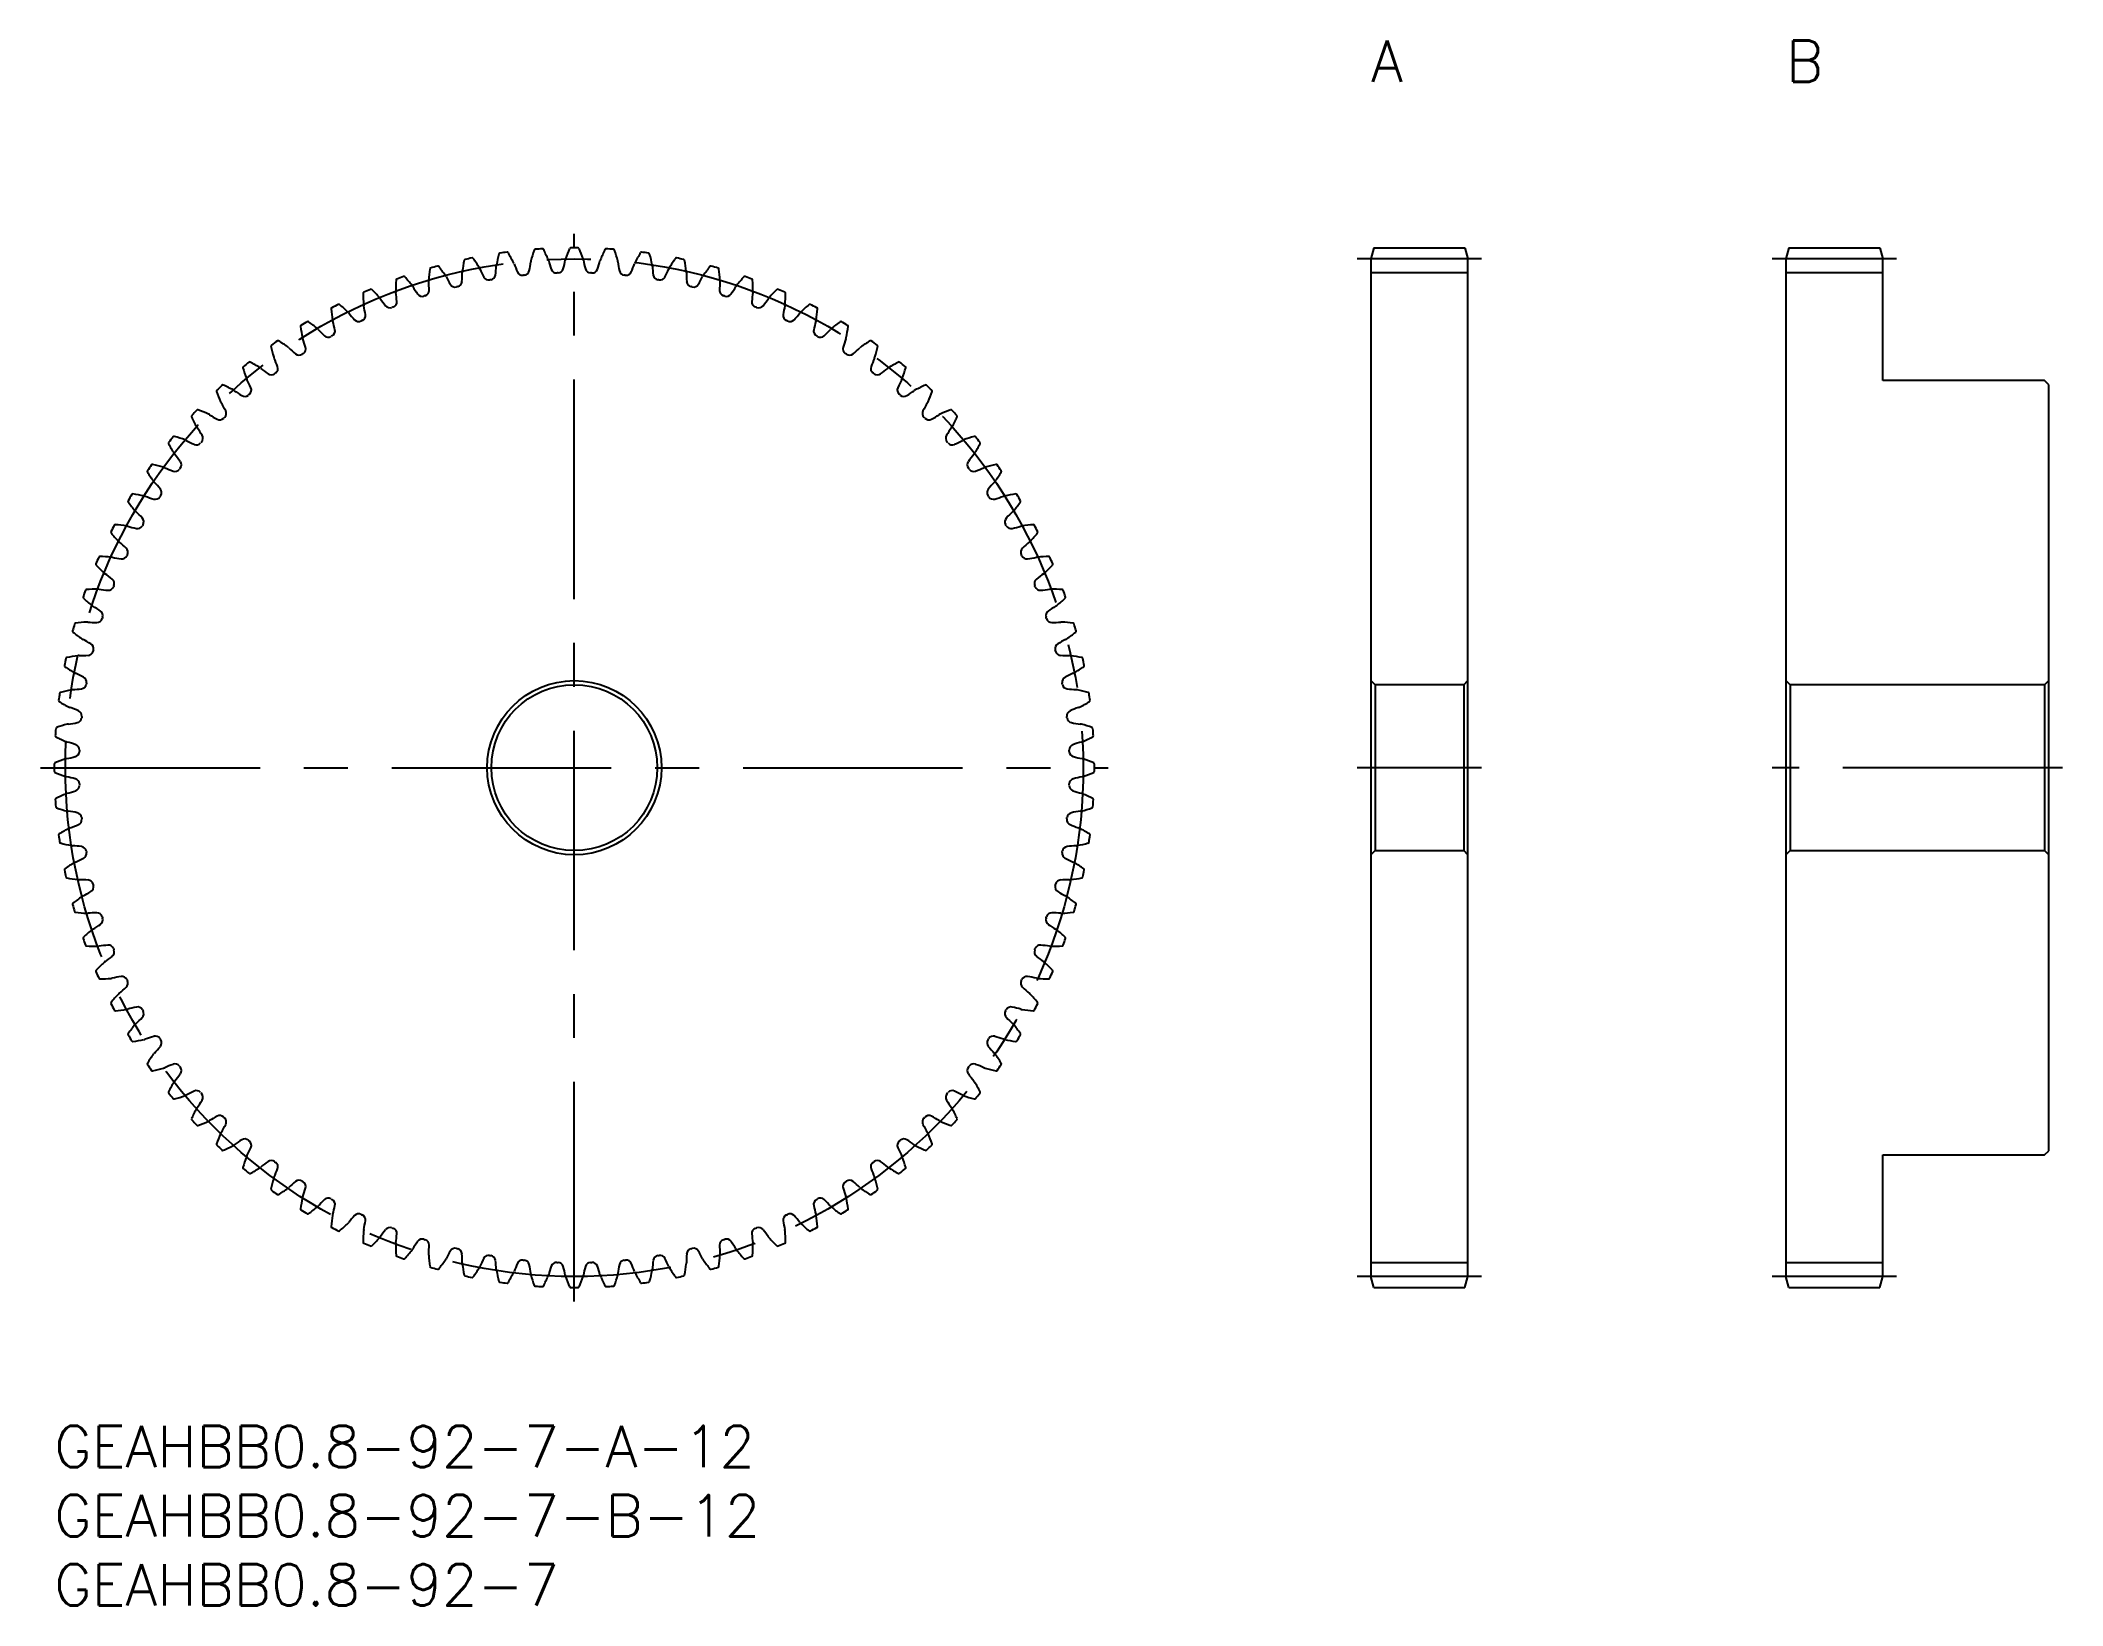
# Model space of a CAD drawing. Extents: x -1 to 145, y -13 to 100.
import ezdxf

# ---------------------------------------------------------------- set-up
doc = ezdxf.new("R2010")
doc.units = 0
doc.header["$LTSCALE"] = 0.5
doc.linetypes.add('CENTER', pattern=[50.8, 31.75, -6.35, 6.35, -6.35])
for name, color, linetype in [('MSM_CENTER', 1, 'CENTER'), ('MSM_CONTINUOUS', 7, 'CONTINUOUS'), ('MSM_PART_NUMBER', 7, 'CONTINUOUS')]:
    doc.layers.add(name, color=color, linetype=linetype)
doc.styles.get("Standard").update_dxf_attribs({"font": 'txt.shx', "height": 3, "bigfont": 'bigfont.shx'})

# ---------------------------------------------------------------- blocks, each defined once
blk = doc.blocks.new('*U2')
at = {"layer": 'MSM_PART_NUMBER'}
blk.add_text('GEAHBB0.8-92-7-A-12', height=3, dxfattribs=at).set_placement((0, -3))
blk = doc.blocks.new('*U3')
at = {"layer": 'MSM_PART_NUMBER'}
blk.add_text('GEAHBB0.8-92-7-B-12', height=3, dxfattribs=at).set_placement((0, -8))
blk = doc.blocks.new('*U4')
at = {"layer": 'MSM_PART_NUMBER'}
blk.add_text('GEAHBB0.8-92-7', height=3, dxfattribs=at).set_placement((0, -13))
blk = doc.blocks.new('*U5')
at = {"layer": 'MSM_PART_NUMBER'}
blk.add_text('A', height=3, dxfattribs=at).set_placement((95.2, 97.2))
blk = doc.blocks.new('*U6')
at = {"layer": 'MSM_PART_NUMBER'}
blk.add_text('B', height=3, dxfattribs=at).set_placement((125.2, 97.2))

msp = doc.modelspace()

# ---------------------------------------------------------------- linework, layer by layer
at = {"layer": 'MSM_CENTER'}
for p, q in [((37.6, 9), (37.6, 86.2)), ((103.2, 84.4), (94.2, 84.4)), ((133.2, 84.4), (124.2, 84.4)), ((-1, 47.6), (76.2, 47.6)), ((103.2, 47.6), (94.2, 47.6)), ((145.2, 47.6), (124.2, 47.6)), ((103.2, 10.8), (94.2, 10.8)), ((133.2, 10.8), (124.2, 10.8))]:
    msp.add_line(p, q, dxfattribs=at)
msp.add_circle((37.6, 47.6), 36.8, dxfattribs=at)
at = {"layer": 'MSM_CONTINUOUS'}
for p, q in [((95.41, 85.2), (95.2, 84.4)), ((95.41, 85.2), (101.99, 85.2)), ((101.99, 85.2), (102.2, 84.4)), ((125.41, 85.2), (125.2, 84.4)), ((125.41, 85.2), (131.99, 85.2)), ((131.99, 85.2), (132.2, 84.4)), ((95.2, 84.4), (95.2, 10.8)), ((102.2, 83.4), (95.2, 83.4)), ((102.2, 10.8), (102.2, 84.4)), ((125.2, 84.4), (125.2, 10.8)), ((132.2, 83.4), (125.2, 83.4)), ((132.2, 75.6), (132.2, 84.4)), ((143.9, 75.6), (132.2, 75.6)), ((144.2, 75.3), (143.9, 75.6)), ((144.2, 19.9), (144.2, 75.3)), ((95.2, 53.9), (95.5, 53.6)), ((95.5, 53.6), (95.5, 41.6)), ((101.9, 53.6), (95.5, 53.6)), ((101.9, 53.6), (102.2, 53.9)), ((101.9, 53.6), (101.9, 41.6)), ((125.2, 53.9), (125.5, 53.6)), ((125.5, 53.6), (125.5, 41.6)), ((143.9, 53.6), (125.5, 53.6)), ((143.9, 53.6), (144.2, 53.9)), ((143.9, 53.6), (143.9, 41.6)), ((95.5, 41.6), (95.2, 41.3)), ((95.5, 41.6), (101.9, 41.6)), ((102.2, 41.3), (101.9, 41.6)), ((125.5, 41.6), (125.2, 41.3)), ((125.5, 41.6), (143.9, 41.6)), ((144.2, 41.3), (143.9, 41.6)), ((132.2, 10.8), (132.2, 19.6)), ((132.2, 19.6), (143.9, 19.6)), ((143.9, 19.6), (144.2, 19.9)), ((102.2, 11.8), (95.2, 11.8)), ((132.2, 11.8), (125.2, 11.8)), ((95.41, 10), (95.2, 10.8)), ((101.99, 10), (102.2, 10.8)), ((125.41, 10), (125.2, 10.8)), ((131.99, 10), (132.2, 10.8)), ((95.41, 10), (101.99, 10)), ((125.41, 10), (131.99, 10))]:
    msp.add_line(p, q, dxfattribs=at)
for radius in [6.3, 6]:
    msp.add_circle((37.6, 47.6), radius, dxfattribs=at)
for centre, radius, start, end in [((32.23, 84.73), 0.08, 98.2292, 164.7691), ((37.6, 47.6), 37.6, 97.423, 98.2292), ((32.75, 84.81), 0.08, 30.883, 97.423), ((22.95, 78.94), 11.5, 26.8478, 30.883), ((45.56, 81.27), 11.5, 160.8561, 164.8913), ((34.78, 85.01), 0.08, 94.3162, 160.8561), ((37.6, 47.6), 37.6, 93.5099, 94.3162), ((35.3, 85.05), 0.08, 26.97, 93.5099), ((25.12, 79.87), 11.5, 22.9348, 26.97), ((47.84, 80.65), 11.5, 156.9431, 160.9783), ((37.34, 85.12), 0.08, 90.4031, 156.9431), ((37.6, 47.6), 37.6, 89.5969, 90.4031), ((37.86, 85.12), 0.08, 23.0569, 89.5969), ((27.36, 80.65), 11.5, 19.0217, 23.0569), ((50.08, 79.87), 11.5, 153.03, 157.0652), ((39.9, 85.05), 0.08, 86.4901, 153.03), ((37.6, 47.6), 37.6, 85.6838, 86.4901), ((40.42, 85.01), 0.08, 19.1439, 85.6838), ((29.64, 81.27), 11.5, 15.1087, 19.1439), ((52.25, 78.94), 11.5, 149.117, 153.1522), ((42.45, 84.81), 0.08, 82.577, 149.117), ((37.6, 47.6), 37.6, 81.7708, 82.577), ((42.97, 84.73), 0.08, 15.2309, 81.7708), ((38.55, 82.18), 11.5, 172.5952, 176.6304), ((27.22, 83.66), 0.08, 106.0553, 172.5952), ((37.6, 47.6), 37.6, 105.2491, 106.0553), ((27.73, 83.8), 0.08, 38.7091, 105.2491), ((18.82, 76.66), 11.5, 34.6739, 38.7091), ((20.29, 83.31), 9.2, 356.5555, 0.5863), ((30.16, 83.41), 0.665, 172.7174, 180.6468), ((40.91, 82.04), 11.5, 168.6822, 172.7174), ((29.71, 84.28), 0.08, 102.1422, 168.6822), ((37.6, 47.6), 37.6, 101.336, 102.1422), ((30.22, 84.39), 0.08, 34.7961, 101.336), ((20.85, 77.87), 11.5, 30.7609, 34.7961), ((30.16, 83.41), 0.665, 22.8314, 30.7609), ((39.25, 87.25), 9.2, 202.8919, 206.9227), ((22.77, 84.41), 9.2, 352.6425, 356.6733), ((32.62, 83.84), 0.665, 168.8043, 176.7338), ((43.25, 81.73), 11.5, 164.7691, 168.8043), ((32.62, 83.84), 0.665, 18.9184, 26.8478), ((41.95, 87.04), 9.2, 198.9789, 203.0097), ((33.85, 83.61), 0.4, 203.0097, 275.9492), ((33.95, 83.62), 0.4, 275.7899, 348.7294), ((25.32, 85.34), 9.2, 348.7294, 352.7602), ((35.1, 84.09), 0.665, 164.8913, 172.8207), ((35.1, 84.09), 0.665, 15.0053, 22.9348), ((44.63, 86.66), 9.2, 195.0659, 199.0966), ((36.31, 83.78), 0.4, 199.0966, 272.0362), ((37.6, 47.6), 35.8, 91.8769, 92.0362), ((36.41, 83.78), 0.4, 271.8769, 344.8164), ((27.92, 86.09), 9.2, 344.8164, 348.8472), ((37.6, 84.18), 0.665, 160.9782, 168.9077), ((37.6, 84.18), 0.665, 11.0923, 19.0218), ((47.28, 86.09), 9.2, 191.1528, 195.1836), ((38.79, 83.78), 0.4, 195.1836, 268.1231), ((37.6, 47.6), 35.8, 87.9638, 88.1231), ((38.89, 83.78), 0.4, 267.9639, 340.9034), ((30.57, 86.66), 9.2, 340.9034, 344.9341), ((40.1, 84.09), 0.665, 157.0652, 164.9947), ((40.1, 84.09), 0.665, 7.1793, 15.1087), ((49.88, 85.34), 9.2, 187.2398, 191.2706), ((41.25, 83.62), 0.4, 191.2706, 264.2101), ((41.35, 83.61), 0.4, 264.0508, 336.9903), ((33.25, 87.04), 9.2, 336.9903, 341.0211), ((42.58, 83.84), 0.665, 153.1522, 161.0816), ((31.95, 81.73), 11.5, 11.1957, 15.2309), ((42.58, 83.84), 0.665, 3.2662, 11.1957), ((52.43, 84.41), 9.2, 183.3267, 187.3575), ((35.95, 87.25), 9.2, 333.0773, 337.1081), ((45.04, 83.41), 0.665, 149.2391, 157.1686), ((54.35, 77.87), 11.5, 145.2039, 149.2391), ((44.98, 84.39), 0.08, 78.664, 145.2039), ((37.6, 47.6), 37.6, 77.8578, 78.664), ((45.49, 84.28), 0.08, 11.3178, 77.8578), ((34.29, 82.04), 11.5, 7.2826, 11.3178), ((45.04, 83.41), 0.665, 359.3532, 7.2826), ((54.91, 83.31), 9.2, 179.4137, 183.4445), ((56.38, 76.66), 11.5, 141.2909, 145.3261), ((47.47, 83.8), 0.08, 74.7509, 141.2909), ((37.6, 47.6), 37.6, 73.9447, 74.7509), ((47.98, 83.66), 0.08, 7.4048, 73.9447), ((36.65, 82.18), 11.5, 3.3696, 7.4048), ((22.41, 81.91), 0.08, 113.8814, 180.4213), ((33.83, 81.99), 11.5, 180.4213, 184.4565), ((37.6, 47.6), 37.6, 113.0752, 113.8814), ((22.89, 82.12), 0.08, 46.5353, 113.0752), ((15.04, 73.83), 11.5, 42.5, 46.5352), ((36.19, 82.17), 11.5, 176.5083, 180.5435), ((25.35, 82.07), 0.665, 180.5435, 188.4729), ((15.59, 80.62), 9.2, 4.3816, 8.4124), ((24.79, 82.86), 0.08, 109.9683, 176.5083), ((37.6, 47.6), 37.6, 109.1621, 109.9683), ((25.28, 83.04), 0.08, 42.6223, 109.1621), ((16.88, 75.31), 11.5, 38.587, 42.6222), ((25.35, 82.07), 0.665, 30.6575, 38.587), ((33.83, 87.1), 9.2, 210.718, 214.7488), ((26.7, 82.12), 0.4, 287.529, 0.4686), ((27.73, 82.82), 0.665, 176.6304, 184.5599), ((17.9, 82.05), 9.2, 0.4686, 4.4994), ((27.73, 82.82), 0.665, 26.7445, 34.6739), ((36.54, 87.27), 9.2, 206.805, 210.8358), ((28.98, 82.76), 0.4, 210.8358, 283.7753), ((37.6, 47.6), 35.8, 103.616, 103.7753), ((29.08, 82.78), 0.4, 283.616, 356.5555), ((31.4, 83.27), 0.4, 206.9227, 279.8623), ((37.6, 47.6), 35.8, 99.703, 99.8623), ((31.5, 83.28), 0.4, 279.7029, 352.6425), ((37.6, 47.6), 35.8, 95.7899, 95.9492), ((37.6, 47.6), 35.8, 84.0508, 84.2101), ((43.7, 83.28), 0.4, 187.3575, 260.297), ((37.6, 47.6), 35.8, 80.1377, 80.297), ((43.8, 83.27), 0.4, 260.1378, 333.0773), ((46.12, 82.78), 0.4, 183.4445, 256.384), ((37.6, 47.6), 35.8, 76.2247, 76.384), ((46.22, 82.76), 0.4, 256.2248, 329.1642), ((38.66, 87.27), 9.2, 329.1642, 333.195), ((47.47, 82.82), 0.665, 145.3261, 153.2555), ((57.3, 82.05), 9.2, 175.5006, 179.5314), ((48.5, 82.12), 0.4, 179.5314, 252.471), ((47.47, 82.82), 0.665, 355.4401, 3.3696), ((41.37, 87.1), 9.2, 325.2512, 329.282), ((49.85, 82.07), 0.665, 141.413, 149.3425), ((58.32, 75.31), 11.5, 137.3778, 141.413), ((49.92, 83.04), 0.08, 70.8379, 137.3778), ((37.6, 47.6), 37.6, 70.0317, 70.8379), ((59.61, 80.62), 9.2, 171.5876, 175.6184), ((50.41, 82.86), 0.08, 3.4917, 70.0317), ((39.01, 82.17), 11.5, 359.4565, 3.4917), ((49.85, 82.07), 0.665, 351.5271, 359.4565), ((60.16, 73.83), 11.5, 133.4648, 137.5), ((52.31, 82.12), 0.08, 66.9254, 133.4648), ((37.6, 47.6), 37.6, 66.1186, 66.9248), ((52.79, 81.91), 0.08, 359.5787, 66.1186), ((41.37, 81.99), 11.5, 355.5435, 359.5787), ((20.1, 80.79), 0.08, 117.7944, 184.3344), ((31.49, 81.65), 11.5, 184.3344, 188.3696), ((37.6, 47.6), 37.6, 116.9882, 117.7944), ((20.57, 81.03), 0.08, 50.4482, 116.9882), ((13.3, 72.23), 11.5, 46.413, 50.4482), ((20.77, 80.08), 0.665, 38.4836, 46.4131), ((28.49, 86.22), 9.2, 218.5441, 222.5749), ((23.03, 81.15), 0.665, 184.4565, 192.386), ((13.39, 79.04), 9.2, 8.2947, 12.3255), ((23.03, 81.15), 0.665, 34.5706, 42.5), ((31.14, 86.76), 9.2, 214.6311, 218.6619), ((24.27, 81.26), 0.4, 218.6619, 291.6014), ((37.6, 47.6), 35.8, 111.4421, 111.6014), ((24.37, 81.29), 0.4, 291.4421, 4.3816), ((26.6, 82.09), 0.4, 214.7488, 287.6883), ((37.6, 47.6), 35.8, 107.529, 107.6883), ((37.6, 47.6), 35.8, 72.3117, 72.471), ((48.6, 82.09), 0.4, 252.3117, 325.2512), ((50.83, 81.29), 0.4, 175.6184, 248.5579), ((37.6, 47.6), 35.8, 68.3986, 68.5579), ((50.93, 81.26), 0.4, 248.3987, 321.3381), ((44.06, 86.76), 9.2, 321.3381, 325.3689), ((52.17, 81.15), 0.665, 137.5, 145.4294), ((61.81, 79.04), 9.2, 167.6745, 171.7053), ((52.17, 81.15), 0.665, 347.614, 355.5435), ((46.71, 86.22), 9.2, 317.4251, 321.4559), ((54.43, 80.08), 0.665, 133.587, 141.5164), ((61.9, 72.23), 11.5, 129.5518, 133.587), ((54.63, 81.03), 0.08, 63.0124, 129.5518), ((37.6, 47.6), 37.6, 62.2056, 63.0118), ((43.71, 81.65), 11.5, 351.6304, 355.6656), ((55.1, 80.79), 0.08, 355.6656, 62.2056), ((17.88, 79.52), 0.08, 121.7075, 188.2474), ((29.18, 81.16), 11.5, 188.2474, 192.2826), ((37.6, 47.6), 37.6, 120.9012, 121.7075), ((18.33, 79.79), 0.08, 54.3613, 120.9012), ((11.68, 70.51), 11.5, 50.3261, 54.3613), ((18.59, 78.85), 0.665, 42.3966, 50.3261), ((25.87, 85.51), 9.2, 222.4572, 226.4879), ((19.9, 79.18), 0.4, 299.2682, 12.2077), ((20.77, 80.08), 0.665, 188.3696, 196.299), ((11.3, 77.32), 9.2, 12.2077, 16.2385), ((22.01, 80.27), 0.4, 222.5749, 295.5144), ((37.6, 47.6), 35.8, 115.3551, 115.5144), ((22.1, 80.31), 0.4, 295.3551, 8.2947), ((53.1, 80.31), 0.4, 171.7053, 244.6449), ((37.6, 47.6), 35.8, 64.4856, 64.6449), ((53.19, 80.27), 0.4, 244.4856, 317.4251), ((55.3, 79.18), 0.4, 167.7923, 240.7318), ((63.9, 77.32), 9.2, 163.7615, 167.7923), ((54.43, 80.08), 0.665, 343.701, 351.6304), ((49.33, 85.51), 9.2, 313.5121, 317.5428), ((56.61, 78.85), 0.665, 129.6739, 137.6034), ((63.52, 70.51), 11.5, 125.6387, 129.6739), ((56.87, 79.79), 0.08, 59.0994, 125.6387), ((37.6, 47.6), 37.6, 58.2925, 59.0988), ((46.02, 81.16), 11.5, 347.7174, 351.7526), ((57.32, 79.52), 0.08, 351.7526, 58.2925), ((15.75, 78.1), 0.08, 125.6205, 192.1605), ((26.91, 80.51), 11.5, 192.1605, 196.1957), ((37.6, 47.6), 37.6, 124.8143, 125.6205), ((16.18, 78.4), 0.08, 58.2743, 124.8143), ((10.17, 68.69), 11.5, 54.2391, 58.2743), ((16.51, 77.48), 0.665, 46.3097, 54.2391), ((23.31, 84.62), 9.2, 226.3702, 230.401), ((17.7, 77.84), 0.4, 230.401, 303.3405), ((37.6, 47.6), 35.8, 123.1812, 123.3405), ((18.59, 78.85), 0.665, 192.2826, 200.212), ((9.33, 75.45), 9.2, 16.1208, 20.1515), ((17.79, 77.9), 0.4, 303.1812, 16.1208), ((19.81, 79.13), 0.4, 226.4879, 299.4275), ((37.6, 47.6), 35.8, 119.2682, 119.4275), ((37.6, 47.6), 35.8, 60.5725, 60.7318), ((55.39, 79.13), 0.4, 240.5726, 313.5121), ((57.41, 77.9), 0.4, 163.8792, 236.8188), ((65.87, 75.45), 9.2, 159.8485, 163.8792), ((37.6, 47.6), 35.8, 56.6595, 56.8188), ((56.61, 78.85), 0.665, 339.788, 347.7174), ((57.5, 77.84), 0.4, 236.6595, 309.599), ((51.89, 84.62), 9.2, 309.599, 313.6298), ((58.69, 77.48), 0.665, 125.7609, 133.6903), ((65.03, 68.69), 11.5, 121.7257, 125.7609), ((59.02, 78.4), 0.08, 55.1863, 121.7257), ((37.6, 47.6), 37.6, 54.3795, 55.1857), ((48.29, 80.51), 11.5, 343.8043, 347.8395), ((59.45, 78.1), 0.08, 347.8395, 54.3795), ((13.72, 76.54), 0.08, 129.5335, 196.0735), ((24.69, 79.7), 11.5, 196.0735, 200.1087), ((37.6, 47.6), 37.6, 128.7273, 129.5335), ((14.13, 76.87), 0.08, 62.1874, 128.7273), ((8.8, 66.77), 11.5, 58.1522, 62.1874), ((14.52, 75.97), 0.665, 50.2227, 58.1522), ((20.82, 83.56), 9.2, 230.2832, 234.314), ((15.69, 76.41), 0.4, 234.314, 307.2536), ((16.51, 77.48), 0.665, 196.1957, 204.1251), ((7.5, 73.46), 9.2, 20.0338, 24.0646), ((37.6, 47.6), 35.8, 127.0943, 127.2536), ((15.77, 76.47), 0.4, 307.0942, 20.0338), ((59.43, 76.47), 0.4, 159.9662, 232.9057), ((67.7, 73.46), 9.2, 155.9354, 159.9662), ((37.6, 47.6), 35.8, 52.7464, 52.9057), ((59.51, 76.41), 0.4, 232.7465, 305.686), ((58.69, 77.48), 0.665, 335.8749, 343.8043), ((54.38, 83.56), 9.2, 305.686, 309.7168), ((60.68, 75.97), 0.665, 121.8478, 129.7773), ((66.4, 66.77), 11.5, 117.8126, 121.8478), ((61.07, 76.87), 0.08, 51.2733, 117.8126), ((37.6, 47.6), 37.6, 50.4665, 51.2727), ((50.51, 79.7), 11.5, 339.8913, 343.9265), ((61.48, 76.54), 0.08, 343.9265, 50.4665), ((11.8, 74.84), 0.08, 133.4466, 199.9865), ((22.53, 78.74), 11.5, 199.9865, 204.0217), ((37.6, 47.6), 37.6, 132.6404, 133.4466), ((12.18, 75.2), 0.08, 66.1004, 132.6404), ((7.56, 64.76), 11.5, 62.0652, 66.1004), ((12.63, 74.33), 0.665, 54.1358, 62.0652), ((18.4, 82.33), 9.2, 234.1963, 238.2271), ((14.52, 75.97), 0.665, 200.1087, 208.0381), ((5.8, 71.35), 9.2, 23.9468, 27.9776), ((37.6, 47.6), 35.8, 131.0073, 131.1666), ((13.85, 74.92), 0.4, 311.0073, 23.9468), ((61.35, 74.92), 0.4, 156.0532, 228.9927), ((69.4, 71.35), 9.2, 152.0224, 156.0532), ((37.6, 47.6), 35.8, 48.8334, 48.9927), ((60.68, 75.97), 0.665, 331.9619, 339.8913), ((56.8, 82.33), 9.2, 301.7729, 305.8037), ((62.57, 74.33), 0.665, 117.9348, 125.8642), ((67.64, 64.76), 11.5, 113.8996, 117.9348), ((63.02, 75.2), 0.08, 47.3596, 113.8996), ((37.6, 47.6), 37.6, 46.5534, 47.3596), ((52.67, 78.74), 11.5, 335.9783, 340.0135), ((63.4, 74.84), 0.08, 340.0135, 46.5534), ((37.6, 47.6), 37.6, 136.5534, 137.3596), ((10.36, 73.4), 0.08, 70.0135, 136.5534), ((6.46, 62.67), 11.5, 65.9783, 70.0135), ((10.87, 72.57), 0.665, 58.0488, 65.9783), ((16.08, 80.94), 9.2, 238.1093, 242.1401), ((12.63, 74.33), 0.665, 204.0217, 211.9512), ((4.26, 69.12), 9.2, 27.8599, 31.8907), ((12.04, 73.23), 0.4, 314.9203, 27.8599), ((13.77, 74.85), 0.4, 238.2271, 311.1666), ((61.43, 74.85), 0.4, 228.8334, 301.7729), ((63.16, 73.23), 0.4, 152.1401, 225.0796), ((70.94, 69.12), 9.2, 148.1093, 152.1401), ((62.57, 74.33), 0.665, 328.0488, 335.9783), ((59.12, 80.94), 9.2, 297.8599, 301.8907), ((64.33, 72.57), 0.665, 114.0217, 121.9512), ((68.74, 62.67), 11.5, 109.9865, 114.0217), ((64.84, 73.4), 0.08, 43.4472, 109.9865), ((37.6, 47.6), 37.6, 42.6404, 43.4466), ((10, 73.02), 0.08, 137.3596, 203.8996), ((20.44, 77.64), 11.5, 203.8996, 207.9348), ((10.87, 72.57), 0.665, 207.9348, 215.8642), ((2.87, 66.8), 9.2, 31.7729, 35.8037), ((10.35, 71.43), 0.4, 318.8334, 31.7729), ((11.97, 73.16), 0.4, 242.1401, 315.0796), ((37.6, 47.6), 35.8, 134.9203, 135.0796), ((37.6, 47.6), 35.8, 44.9203, 45.0796), ((63.23, 73.16), 0.4, 224.9204, 297.8599), ((64.85, 71.43), 0.4, 148.2271, 221.1666), ((72.33, 66.8), 9.2, 144.1963, 148.2271), ((64.33, 72.57), 0.665, 324.1358, 332.0652), ((54.76, 77.64), 11.5, 332.0652, 336.1004), ((65.2, 73.02), 0.08, 336.1004, 42.6404), ((8.33, 71.07), 0.08, 141.2727, 207.8126), ((18.43, 76.4), 11.5, 207.8126, 211.8478), ((37.6, 47.6), 37.6, 140.4665, 141.2727), ((8.66, 71.48), 0.08, 73.9265, 140.4665), ((9.23, 70.68), 0.665, 211.8478, 219.7773), ((5.5, 60.51), 11.5, 69.8913, 73.9265), ((1.64, 64.38), 9.2, 35.686, 39.7168), ((9.23, 70.68), 0.665, 61.9619, 69.8913), ((13.85, 79.4), 9.2, 242.0224, 246.0532), ((10.28, 71.35), 0.4, 246.0532, 318.9927), ((37.6, 47.6), 35.8, 138.8334, 138.9927), ((37.6, 47.6), 35.8, 41.0073, 41.1666), ((64.92, 71.35), 0.4, 221.0074, 293.9468), ((61.35, 79.4), 9.2, 293.9468, 297.9776), ((65.97, 70.68), 0.665, 110.1087, 118.0381), ((69.7, 60.51), 11.5, 106.0735, 110.1087), ((73.56, 64.38), 9.2, 140.2832, 144.314), ((65.97, 70.68), 0.665, 320.2227, 328.1522), ((66.54, 71.48), 0.08, 39.5335, 106.0735), ((56.77, 76.4), 11.5, 328.1522, 332.1874), ((37.6, 47.6), 37.6, 38.7273, 39.5335), ((66.87, 71.07), 0.08, 332.1874, 38.7273), ((6.8, 69.02), 0.08, 145.1857, 211.7257), ((37.6, 47.6), 37.6, 144.3795, 145.1857), ((16.51, 75.03), 11.5, 211.7257, 215.7609), ((7.1, 69.45), 0.08, 77.8395, 144.3795), ((4.69, 58.29), 11.5, 73.8043, 77.8395), ((7.72, 68.69), 0.665, 65.8749, 73.8044), ((11.74, 77.7), 9.2, 245.9354, 249.9662), ((8.73, 69.43), 0.4, 249.9662, 322.9057), ((37.6, 47.6), 35.8, 142.7464, 142.9057), ((8.79, 69.51), 0.4, 322.7464, 35.686), ((66.41, 69.51), 0.4, 144.314, 217.2536), ((37.6, 47.6), 35.8, 37.0943, 37.2536), ((66.47, 69.43), 0.4, 217.0943, 290.0338), ((63.46, 77.7), 9.2, 290.0338, 294.0646), ((67.48, 68.69), 0.665, 106.1957, 114.1251), ((70.51, 58.29), 11.5, 102.1605, 106.1957), ((58.69, 75.03), 11.5, 324.2391, 328.2743), ((68.1, 69.45), 0.08, 35.6205, 102.1605), ((37.6, 47.6), 37.6, 34.8143, 35.6205), ((68.4, 69.02), 0.08, 328.2743, 34.8143), ((37.6, 47.6), 37.6, 148.2925, 149.0988), ((5.68, 67.32), 0.08, 81.7526, 148.2925), ((4.04, 56.02), 11.5, 77.7174, 81.7526), ((6.35, 66.61), 0.665, 69.788, 77.7174), ((7.72, 68.69), 0.665, 215.7609, 223.6903), ((0.58, 61.89), 9.2, 39.599, 43.6298), ((37.6, 47.6), 35.8, 146.6595, 146.8188), ((7.36, 67.5), 0.4, 326.6595, 39.599), ((67.84, 67.5), 0.4, 140.401, 213.3405), ((37.6, 47.6), 35.8, 33.1812, 33.3405), ((74.62, 61.89), 9.2, 136.3702, 140.401), ((67.48, 68.69), 0.665, 316.3097, 324.2391), ((68.85, 66.61), 0.665, 102.2826, 110.212), ((71.16, 56.02), 11.5, 98.2474, 102.2826), ((69.52, 67.32), 0.08, 31.7075, 98.2474), ((37.6, 47.6), 37.6, 30.9012, 31.7075), ((5.41, 66.87), 0.08, 149.0994, 215.6387), ((14.69, 73.52), 11.5, 215.6387, 219.6739), ((6.35, 66.61), 0.665, 219.6739, 227.6034), ((-0.31, 59.33), 9.2, 43.5121, 47.5428), ((9.75, 75.87), 9.2, 249.8485, 253.8792), ((7.3, 67.41), 0.4, 253.8792, 326.8188), ((67.9, 67.41), 0.4, 213.1813, 286.1208), ((65.45, 75.87), 9.2, 286.1208, 290.1515), ((75.51, 59.33), 9.2, 132.4572, 136.4879), ((68.85, 66.61), 0.665, 312.3966, 320.3261), ((60.51, 73.52), 11.5, 320.3261, 324.3613), ((69.79, 66.87), 0.08, 324.3613, 30.9012), ((37.6, 47.6), 37.6, 152.2056, 153.0118), ((4.17, 64.63), 0.08, 153.0118, 219.5518), ((12.97, 71.9), 11.5, 219.5518, 223.587), ((4.41, 65.1), 0.08, 85.6656, 152.2056), ((3.55, 53.71), 11.5, 81.6304, 85.6656), ((5.12, 64.43), 0.665, 73.701, 81.6304), ((7.88, 73.9), 9.2, 253.7615, 257.7923), ((6.02, 65.3), 0.4, 257.7923, 330.7318), ((6.07, 65.39), 0.4, 330.5725, 43.5121), ((37.6, 47.6), 35.8, 150.5725, 150.7318), ((69.13, 65.39), 0.4, 136.4879, 209.4275), ((37.6, 47.6), 35.8, 29.2682, 29.4275), ((69.18, 65.3), 0.4, 209.2682, 282.2077), ((67.32, 73.9), 9.2, 282.2077, 286.2385), ((70.08, 64.43), 0.665, 98.3696, 106.299), ((71.65, 53.71), 11.5, 94.3344, 98.3696), ((62.23, 71.9), 11.5, 316.413, 320.4482), ((70.79, 65.1), 0.08, 27.7944, 94.3344), ((37.6, 47.6), 37.6, 26.9882, 27.7944), ((71.03, 64.63), 0.08, 320.4482, 26.9882), ((3.29, 62.79), 0.08, 89.5787, 156.1186), ((3.21, 51.37), 11.5, 85.5435, 89.5787), ((5.12, 64.43), 0.665, 223.587, 231.5164), ((-1.02, 56.71), 9.2, 47.4251, 51.4559), ((4.89, 63.1), 0.4, 261.7053, 334.6449), ((4.93, 63.19), 0.4, 334.4856, 47.4251), ((37.6, 47.6), 35.8, 154.4856, 154.6449), ((70.27, 63.19), 0.4, 132.5749, 205.5144), ((37.6, 47.6), 35.8, 25.3551, 25.5144), ((70.31, 63.1), 0.4, 205.3552, 278.2947), ((76.22, 56.71), 9.2, 128.5441, 132.5749), ((70.08, 64.43), 0.665, 308.4836, 316.413), ((71.99, 51.37), 11.5, 90.4213, 94.4565), ((71.91, 62.79), 0.08, 23.8814, 90.4213), ((3.08, 62.31), 0.08, 156.9254, 223.4648), ((37.6, 47.6), 37.6, 156.1186, 156.9248), ((11.37, 70.16), 11.5, 223.4648, 227.5), ((4.05, 62.17), 0.665, 227.5, 235.4294), ((-1.56, 54.06), 9.2, 51.3381, 55.3689), ((4.05, 62.17), 0.665, 77.614, 85.5435), ((6.16, 71.81), 9.2, 257.6745, 261.7053), ((69.04, 71.81), 9.2, 278.2947, 282.3255), ((71.15, 62.17), 0.665, 94.4565, 102.386), ((76.76, 54.06), 9.2, 124.6311, 128.6619), ((71.15, 62.17), 0.665, 304.5706, 312.5), ((63.83, 70.16), 11.5, 312.5, 316.5352), ((37.6, 47.6), 37.6, 23.0752, 23.8814), ((72.12, 62.31), 0.08, 316.5352, 23.0752), ((37.6, 47.6), 37.6, 160.0317, 160.8379), ((2.34, 60.41), 0.08, 93.4917, 160.0317), ((3.03, 49.01), 11.5, 89.4565, 93.4917), ((3.13, 59.85), 0.665, 81.5271, 89.4565), ((4.58, 69.61), 9.2, 261.5876, 265.6184), ((3.91, 60.83), 0.4, 265.6184, 338.5579), ((3.94, 60.93), 0.4, 338.3986, 51.3381), ((37.6, 47.6), 35.8, 158.3986, 158.5579), ((71.26, 60.93), 0.4, 128.6619, 201.6014), ((37.6, 47.6), 35.8, 21.4421, 21.6014), ((71.29, 60.83), 0.4, 201.4421, 274.3816), ((70.62, 69.61), 9.2, 274.3816, 278.4124), ((72.07, 59.85), 0.665, 90.5435, 98.4729), ((72.17, 49.01), 11.5, 86.5083, 90.5435), ((72.86, 60.41), 0.08, 19.9683, 86.5083), ((37.6, 47.6), 37.6, 19.1621, 19.9683), ((2.16, 59.92), 0.08, 160.8385, 227.3778), ((9.89, 68.32), 11.5, 227.3778, 231.413), ((3.13, 59.85), 0.665, 231.413, 239.3425), ((-1.9, 51.37), 9.2, 55.2512, 59.282), ((3.11, 58.6), 0.4, 342.3117, 55.2512), ((72.09, 58.6), 0.4, 124.7488, 197.6883), ((77.1, 51.37), 9.2, 120.718, 124.7488), ((72.07, 59.85), 0.665, 300.6575, 308.587), ((65.31, 68.32), 11.5, 308.587, 312.6222), ((73.04, 59.92), 0.08, 312.6222, 19.1621), ((37.6, 47.6), 37.6, 163.9447, 164.7509), ((1.4, 57.47), 0.08, 164.7515, 231.2909), ((8.54, 66.38), 11.5, 231.2909, 235.3261), ((1.54, 57.98), 0.08, 97.4048, 163.9447), ((3.02, 46.65), 11.5, 93.3696, 97.4048), ((2.38, 57.47), 0.665, 85.4401, 93.3696), ((3.15, 67.3), 9.2, 265.5006, 269.5314), ((3.08, 58.5), 0.4, 269.5314, 342.471), ((37.6, 47.6), 35.8, 162.3117, 162.471), ((37.6, 47.6), 35.8, 17.529, 17.6883), ((72.12, 58.5), 0.4, 197.5291, 270.4686), ((72.05, 67.3), 9.2, 270.4686, 274.4994), ((72.82, 57.47), 0.665, 86.6304, 94.5599), ((72.18, 46.65), 11.5, 82.5952, 86.6304), ((66.66, 66.38), 11.5, 304.6739, 308.7091), ((73.66, 57.98), 0.08, 16.0553, 82.5952), ((37.6, 47.6), 37.6, 15.2491, 16.0553), ((73.8, 57.47), 0.08, 308.7091, 15.2491), ((0.92, 55.49), 0.08, 101.3178, 167.8578), ((3.16, 44.29), 11.5, 97.2826, 101.3178), ((1.79, 55.04), 0.665, 89.3532, 97.2826), ((1.89, 64.91), 9.2, 269.4137, 273.4445), ((2.38, 57.47), 0.665, 235.3261, 243.2555), ((-2.07, 48.66), 9.2, 59.1642, 63.195), ((2.42, 56.12), 0.4, 273.4445, 346.384), ((2.44, 56.22), 0.4, 346.2247, 59.1642), ((37.6, 47.6), 35.8, 166.2247, 166.384), ((72.76, 56.22), 0.4, 120.8358, 193.7753), ((37.6, 47.6), 35.8, 13.616, 13.7753), ((72.78, 56.12), 0.4, 193.616, 266.5555), ((77.27, 48.66), 9.2, 116.805, 120.8358), ((73.31, 64.91), 9.2, 266.5555, 270.5863), ((72.82, 57.47), 0.665, 296.7445, 304.6739), ((73.41, 55.04), 0.665, 82.7174, 90.6468), ((72.04, 44.29), 11.5, 78.6822, 82.7174), ((74.28, 55.49), 0.08, 12.1422, 78.6822), ((37.6, 47.6), 37.6, 167.8578, 168.664), ((0.81, 54.98), 0.08, 168.664, 235.2039), ((7.33, 64.35), 11.5, 235.2039, 239.2391), ((1.79, 55.04), 0.665, 239.2391, 247.1686), ((-2.05, 45.95), 9.2, 63.0773, 67.1081), ((1.93, 53.8), 0.4, 350.1378, 63.0773), ((73.27, 53.8), 0.4, 116.9227, 189.8623), ((77.25, 45.95), 9.2, 112.8919, 116.9227), ((73.41, 55.04), 0.665, 292.8314, 300.7609), ((67.87, 64.35), 11.5, 300.7609, 304.7961), ((37.6, 47.6), 37.6, 11.336, 12.1422), ((74.39, 54.98), 0.08, 304.7961, 11.336), ((37.6, 47.6), 37.6, 171.7708, 172.577), ((0.47, 52.97), 0.08, 105.2309, 171.7708), ((3.47, 41.95), 11.5, 101.1957, 105.2309), ((1.36, 52.58), 0.665, 93.2662, 101.1957), ((0.79, 62.43), 9.2, 273.3267, 277.3575), ((1.92, 53.7), 0.4, 277.3575, 350.297), ((37.6, 47.6), 35.8, 170.1377, 170.297), ((37.6, 47.6), 35.8, 9.703, 9.8623), ((73.28, 53.7), 0.4, 189.703, 262.6425), ((74.41, 62.43), 9.2, 262.6425, 266.6733), ((73.84, 52.58), 0.665, 78.8043, 86.7338), ((71.73, 41.95), 11.5, 74.7691, 78.8043), ((74.73, 52.97), 0.08, 8.2292, 74.7691), ((37.6, 47.6), 37.6, 7.423, 8.2292), ((0.39, 52.45), 0.08, 172.577, 239.117), ((6.26, 62.25), 11.5, 239.117, 243.1522), ((1.36, 52.58), 0.665, 243.1522, 251.0816), ((-1.84, 43.25), 9.2, 66.9903, 71.0211), ((1.58, 51.25), 0.4, 281.2706, 354.2101), ((1.59, 51.35), 0.4, 354.0508, 66.9903), ((37.6, 47.6), 35.8, 174.0508, 174.2101), ((73.61, 51.35), 0.4, 113.0097, 185.9492), ((37.6, 47.6), 35.8, 5.7899, 5.9492), ((73.62, 51.25), 0.4, 185.79, 258.7294), ((77.04, 43.25), 9.2, 108.9789, 113.0097), ((73.84, 52.58), 0.665, 288.9184, 296.8478), ((68.94, 62.25), 11.5, 296.8478, 300.883), ((74.81, 52.45), 0.08, 300.883, 7.423), ((37.6, 47.6), 37.6, 175.6838, 176.4901), ((0.15, 49.9), 0.08, 176.4901, 243.03), ((0.19, 50.42), 0.08, 109.1439, 175.6838), ((5.33, 60.08), 11.5, 243.03, 247.0652), ((3.93, 39.64), 11.5, 105.1087, 109.1439), ((1.11, 50.1), 0.665, 97.1793, 105.1087), ((-0.14, 59.88), 9.2, 277.2398, 281.2706), ((75.34, 59.88), 9.2, 258.7294, 262.7602), ((74.09, 50.1), 0.665, 74.8913, 82.8207), ((71.27, 39.64), 11.5, 70.8561, 74.8913), ((69.87, 60.08), 11.5, 292.9348, 296.97), ((75.01, 50.42), 0.08, 4.3162, 70.8561), ((37.6, 47.6), 37.6, 3.5099, 4.3162), ((75.05, 49.9), 0.08, 296.97, 3.5099), ((1.02, 47.6), 0.665, 101.0923, 109.0217), ((1.11, 50.1), 0.665, 247.0652, 254.9947), ((-0.89, 57.28), 9.2, 281.1528, 285.1836), ((-1.46, 40.57), 9.2, 70.9034, 74.9341), ((1.42, 48.79), 0.4, 285.1836, 358.1231), ((1.42, 48.89), 0.4, 357.9639, 70.9034), ((37.6, 47.6), 35.8, 177.9638, 178.1231), ((73.78, 48.89), 0.4, 109.0966, 182.0362), ((37.6, 47.6), 35.8, 1.8769, 2.0362), ((73.78, 48.79), 0.4, 181.8769, 254.8164), ((76.66, 40.57), 9.2, 105.0659, 109.0966), ((76.09, 57.28), 9.2, 254.8164, 258.8472), ((74.09, 50.1), 0.665, 285.0053, 292.9348), ((74.18, 47.6), 0.665, 70.9783, 78.9077), ((0.08, 47.86), 0.08, 113.0569, 179.5969), ((37.6, 47.6), 37.6, 179.5969, 180.4031), ((0.08, 47.34), 0.08, 180.4031, 246.9431), ((4.55, 37.36), 11.5, 109.0217, 113.0569), ((4.55, 57.84), 11.5, 246.9431, 250.9783), ((1.02, 47.6), 0.665, 250.9783, 258.9077), ((-0.89, 37.92), 9.2, 74.8164, 78.8472), ((1.42, 46.41), 0.4, 1.8769, 74.8164), ((73.78, 46.41), 0.4, 105.1836, 178.1231), ((76.09, 37.92), 9.2, 101.1528, 105.1836), ((74.18, 47.6), 0.665, 281.0923, 289.0217), ((70.65, 37.36), 11.5, 66.9431, 70.9783), ((70.65, 57.84), 11.5, 289.0217, 293.0569), ((75.12, 47.86), 0.08, 0.4031, 66.9431), ((75.12, 47.34), 0.08, 293.0569, 359.5969), ((37.6, 47.6), 37.6, 359.5969, 0.4031), ((0.15, 45.3), 0.08, 116.97, 183.5099), ((5.33, 35.12), 11.5, 112.9348, 116.97), ((1.11, 45.1), 0.665, 105.0053, 112.9348), ((-1.46, 54.63), 9.2, 285.0659, 289.0966), ((1.42, 46.31), 0.4, 289.0966, 2.0362), ((37.6, 47.6), 35.8, 181.8769, 182.0362), ((37.6, 47.6), 35.8, 357.9638, 358.1231), ((73.78, 46.31), 0.4, 177.9639, 250.9034), ((76.66, 54.63), 9.2, 250.9034, 254.9341), ((74.09, 45.1), 0.665, 67.0652, 74.9947), ((69.87, 35.12), 11.5, 63.03, 67.0652), ((75.05, 45.3), 0.08, 356.4901, 63.03), ((37.6, 47.6), 37.6, 183.5099, 184.3162), ((0.19, 44.78), 0.08, 184.3162, 250.8561), ((3.93, 55.56), 11.5, 250.8561, 254.8913), ((1.11, 45.1), 0.665, 254.8913, 262.8207), ((-0.14, 35.32), 9.2, 78.7294, 82.7602), ((1.58, 43.95), 0.4, 5.7899, 78.7294), ((1.59, 43.85), 0.4, 293.0097, 5.9492), ((37.6, 47.6), 35.8, 185.7899, 185.9492), ((37.6, 47.6), 35.8, 354.0508, 354.2101), ((73.61, 43.85), 0.4, 174.0508, 246.9903), ((73.62, 43.95), 0.4, 101.2706, 174.2101), ((75.34, 35.32), 9.2, 97.2398, 101.2706), ((74.09, 45.1), 0.665, 277.1793, 285.1087), ((71.27, 55.56), 11.5, 285.1087, 289.1439), ((75.01, 44.78), 0.08, 289.1439, 355.6838), ((37.6, 47.6), 37.6, 355.6838, 356.4901), ((0.39, 42.75), 0.08, 120.883, 187.423), ((37.6, 47.6), 37.6, 187.423, 188.2292), ((6.26, 32.95), 11.5, 116.8478, 120.883), ((1.36, 42.62), 0.665, 108.9184, 116.8478), ((-1.84, 51.95), 9.2, 288.9789, 293.0097), ((77.04, 51.95), 9.2, 246.9903, 251.0211), ((73.84, 42.62), 0.665, 63.1522, 71.0816), ((68.94, 32.95), 11.5, 59.117, 63.1522), ((37.6, 47.6), 37.6, 351.7708, 352.577), ((74.81, 42.75), 0.08, 352.577, 59.117), ((0.47, 42.23), 0.08, 188.2292, 254.7691), ((3.47, 53.25), 11.5, 254.7691, 258.8043), ((1.36, 42.62), 0.665, 258.8043, 266.7338), ((0.79, 32.77), 9.2, 82.6425, 86.6733), ((-2.05, 49.25), 9.2, 292.8919, 296.9227), ((1.92, 41.5), 0.4, 9.703, 82.6425), ((1.93, 41.4), 0.4, 296.9227, 9.8623), ((37.6, 47.6), 35.8, 189.703, 189.8623), ((37.6, 47.6), 35.8, 350.1377, 350.297), ((73.27, 41.4), 0.4, 170.1378, 243.0773), ((73.28, 41.5), 0.4, 97.3575, 170.297), ((77.25, 49.25), 9.2, 243.0773, 247.1081), ((74.41, 32.77), 9.2, 93.3267, 97.3575), ((73.84, 42.62), 0.665, 273.2662, 281.1957), ((71.73, 53.25), 11.5, 281.1957, 285.2309), ((74.73, 42.23), 0.08, 285.2309, 351.7708), ((0.81, 40.22), 0.08, 124.7961, 191.336), ((37.6, 47.6), 37.6, 191.336, 192.1422), ((7.33, 30.85), 11.5, 120.7609, 124.7961), ((0.92, 39.71), 0.08, 192.1422, 258.6822), ((3.16, 50.91), 11.5, 258.6822, 262.7174), ((1.79, 40.16), 0.665, 112.8314, 120.7609), ((1.79, 40.16), 0.665, 262.7174, 270.6468), ((1.89, 30.29), 9.2, 86.5555, 90.5863), ((2.42, 39.08), 0.4, 13.616, 86.5555), ((72.78, 39.08), 0.4, 93.4445, 166.384), ((73.31, 30.29), 9.2, 89.4137, 93.4445), ((73.41, 40.16), 0.665, 269.3532, 277.2826), ((72.04, 50.91), 11.5, 277.2826, 281.3178), ((73.41, 40.16), 0.665, 59.2391, 67.1686), ((67.87, 30.85), 11.5, 55.2039, 59.2391), ((74.28, 39.71), 0.08, 281.3178, 347.8578), ((37.6, 47.6), 37.6, 347.8578, 348.664), ((74.39, 40.22), 0.08, 348.664, 55.2039), ((8.54, 28.82), 11.5, 124.6739, 128.7091), ((2.38, 37.73), 0.665, 116.7445, 124.6739), ((-2.07, 46.54), 9.2, 296.805, 300.8358), ((2.44, 38.98), 0.4, 300.8358, 13.7753), ((37.6, 47.6), 35.8, 193.616, 193.7753), ((72.76, 38.98), 0.4, 166.2247, 239.1642), ((37.6, 47.6), 35.8, 346.2247, 346.384), ((77.27, 46.54), 9.2, 239.1642, 243.195), ((72.82, 37.73), 0.665, 55.3261, 63.2555), ((66.66, 28.82), 11.5, 51.2909, 55.3261), ((1.4, 37.73), 0.08, 128.7091, 195.2491), ((37.6, 47.6), 37.6, 195.2491, 196.0553), ((1.54, 37.22), 0.08, 196.0553, 262.5952), ((3.02, 48.55), 11.5, 262.5952, 266.6304), ((2.38, 37.73), 0.665, 266.6304, 274.5599), ((3.15, 27.9), 9.2, 90.4686, 94.4994), ((3.08, 36.7), 0.4, 17.5291, 90.4686), ((3.11, 36.6), 0.4, 304.7488, 17.6883), ((37.6, 47.6), 35.8, 197.529, 197.6883), ((72.09, 36.6), 0.4, 162.3117, 235.2512), ((37.6, 47.6), 35.8, 342.3117, 342.471), ((72.12, 36.7), 0.4, 89.5314, 162.471), ((72.05, 27.9), 9.2, 85.5006, 89.5314), ((72.82, 37.73), 0.665, 265.4401, 273.3696), ((72.18, 48.55), 11.5, 273.3696, 277.4048), ((73.66, 37.22), 0.08, 277.4048, 343.9447), ((37.6, 47.6), 37.6, 343.9447, 344.7509), ((73.8, 37.73), 0.08, 344.7509, 51.2909), ((2.16, 35.28), 0.08, 132.6222, 199.1621), ((37.6, 47.6), 37.6, 199.1621, 199.9683), ((9.89, 26.88), 11.5, 128.587, 132.6222), ((3.13, 35.35), 0.665, 120.6575, 128.587), ((-1.9, 43.83), 9.2, 300.718, 304.7488), ((77.1, 43.83), 9.2, 235.2512, 239.282), ((72.07, 35.35), 0.665, 51.413, 59.3425), ((65.31, 26.88), 11.5, 47.3778, 51.413), ((37.6, 47.6), 37.6, 340.0317, 340.8379), ((73.04, 35.28), 0.08, 340.8379, 47.3778), ((2.34, 34.79), 0.08, 199.9683, 266.5083), ((3.03, 46.19), 11.5, 266.5083, 270.5435), ((3.13, 35.35), 0.665, 270.5435, 278.4729), ((4.58, 25.59), 9.2, 94.3816, 98.4124), ((-1.56, 41.14), 9.2, 304.6311, 308.6619), ((3.91, 34.37), 0.4, 21.4421, 94.3816), ((3.94, 34.27), 0.4, 308.6619, 21.6014), ((37.6, 47.6), 35.8, 201.4421, 201.6014), ((71.26, 34.27), 0.4, 158.3987, 231.3381), ((37.6, 47.6), 35.8, 338.3986, 338.5579), ((71.29, 34.37), 0.4, 85.6184, 158.5579), ((76.76, 41.14), 9.2, 231.3381, 235.3689), ((70.62, 25.59), 9.2, 81.5876, 85.6184), ((72.07, 35.35), 0.665, 261.5271, 269.4565), ((72.17, 46.19), 11.5, 269.4565, 273.4917), ((72.86, 34.79), 0.08, 273.4917, 340.0317), ((3.08, 32.89), 0.08, 136.5352, 203.0752), ((37.6, 47.6), 37.6, 203.0752, 203.8814), ((11.37, 25.04), 11.5, 132.5, 136.5352), ((3.29, 32.41), 0.08, 203.8814, 270.4213), ((3.21, 43.83), 11.5, 270.4213, 274.4565), ((4.05, 33.03), 0.665, 124.5706, 132.5), ((4.05, 33.03), 0.665, 274.4565, 282.386), ((6.16, 23.39), 9.2, 98.2947, 102.3255), ((4.89, 32.1), 0.4, 25.3552, 98.2947), ((4.93, 32.01), 0.4, 312.5749, 25.5144), ((37.6, 47.6), 35.8, 205.3551, 205.5144), ((70.27, 32.01), 0.4, 154.4856, 227.4251), ((37.6, 47.6), 35.8, 334.4856, 334.6449), ((70.31, 32.1), 0.4, 81.7053, 154.6449), ((69.04, 23.39), 9.2, 77.6745, 81.7053), ((71.15, 33.03), 0.665, 257.614, 265.5435), ((71.99, 43.83), 11.5, 265.5435, 269.5787), ((71.15, 33.03), 0.665, 47.5, 55.4294), ((63.83, 25.04), 11.5, 43.4648, 47.5), ((71.91, 32.41), 0.08, 269.5787, 336.1186), ((37.6, 47.6), 37.6, 336.1186, 336.9248), ((72.12, 32.89), 0.08, 336.9254, 43.4648), ((12.97, 23.3), 11.5, 136.413, 140.4482), ((5.12, 30.77), 0.665, 128.4836, 136.413), ((-1.02, 38.49), 9.2, 308.5441, 312.5749), ((76.22, 38.49), 9.2, 227.4251, 231.4559), ((70.08, 30.77), 0.665, 43.587, 51.5164), ((62.23, 23.3), 11.5, 39.5518, 43.587), ((4.17, 30.57), 0.08, 140.4482, 206.9882), ((37.6, 47.6), 37.6, 206.9882, 207.7944), ((4.41, 30.1), 0.08, 207.7944, 274.3344), ((3.55, 41.49), 11.5, 274.3344, 278.3696), ((5.12, 30.77), 0.665, 278.3696, 286.299), ((7.88, 21.3), 9.2, 102.2077, 106.2385), ((-0.31, 35.87), 9.2, 312.4572, 316.4879), ((6.02, 29.9), 0.4, 29.2682, 102.2077), ((6.07, 29.81), 0.4, 316.4879, 29.4275), ((37.6, 47.6), 35.8, 209.2682, 209.4275), ((69.13, 29.81), 0.4, 150.5726, 223.5121), ((37.6, 47.6), 35.8, 330.5725, 330.7318), ((69.18, 29.9), 0.4, 77.7923, 150.7318), ((75.51, 35.87), 9.2, 223.5121, 227.5428), ((67.32, 21.3), 9.2, 73.7615, 77.7923), ((70.08, 30.77), 0.665, 253.701, 261.6304), ((71.65, 41.49), 11.5, 261.6304, 265.6656), ((70.79, 30.1), 0.08, 265.6656, 332.2056), ((37.6, 47.6), 37.6, 332.2056, 333.0118), ((71.03, 30.57), 0.08, 333.0124, 39.5518), ((5.41, 28.33), 0.08, 144.3613, 210.9012), ((14.69, 21.68), 11.5, 140.3261, 144.3613), ((37.6, 47.6), 37.6, 210.9012, 211.7075), ((5.68, 27.88), 0.08, 211.7075, 278.2474), ((4.04, 39.18), 11.5, 278.2474, 282.2826), ((6.35, 28.59), 0.665, 132.3966, 140.3261), ((6.35, 28.59), 0.665, 282.2826, 290.212), ((9.75, 19.33), 9.2, 106.1208, 110.1515), ((7.3, 27.79), 0.4, 33.1812, 106.1208), ((37.6, 47.6), 35.8, 213.1812, 213.3405), ((7.36, 27.7), 0.4, 320.401, 33.3405), ((67.84, 27.7), 0.4, 146.6595, 219.599), ((37.6, 47.6), 35.8, 326.6595, 326.8188), ((67.9, 27.79), 0.4, 73.8792, 146.8188), ((65.45, 19.33), 9.2, 69.8485, 73.8792), ((68.85, 28.59), 0.665, 249.788, 257.7174), ((71.16, 39.18), 11.5, 257.7174, 261.7526), ((68.85, 28.59), 0.665, 39.6739, 47.6034), ((60.51, 21.68), 11.5, 35.6387, 39.6739), ((69.52, 27.88), 0.08, 261.7526, 328.2925), ((37.6, 47.6), 37.6, 328.2925, 329.0988), ((69.79, 28.33), 0.08, 329.0994, 35.6387), ((16.51, 20.17), 11.5, 144.2391, 148.2743), ((7.72, 26.51), 0.665, 136.3097, 144.2391), ((0.58, 33.31), 9.2, 316.3702, 320.401), ((74.62, 33.31), 9.2, 219.599, 223.6298), ((67.48, 26.51), 0.665, 35.7609, 43.6903), ((58.69, 20.17), 11.5, 31.7257, 35.7609), ((6.8, 26.18), 0.08, 148.2743, 214.8143), ((37.6, 47.6), 37.6, 214.8143, 215.6205), ((7.1, 25.75), 0.08, 215.6205, 282.1605), ((4.69, 36.91), 11.5, 282.1605, 286.1957), ((7.72, 26.51), 0.665, 286.1957, 294.1251), ((11.74, 17.5), 9.2, 110.0338, 114.0646), ((18.43, 18.8), 11.5, 148.1522, 152.1874), ((8.73, 25.77), 0.4, 37.0943, 110.0338), ((9.23, 24.52), 0.665, 140.2227, 148.1522), ((1.64, 30.82), 9.2, 320.2832, 324.314), ((37.6, 47.6), 35.8, 217.0943, 217.2536), ((8.79, 25.69), 0.4, 324.314, 37.2536), ((66.41, 25.69), 0.4, 142.7465, 215.686), ((73.56, 30.82), 9.2, 215.686, 219.7168), ((37.6, 47.6), 35.8, 322.7464, 322.9057), ((66.47, 25.77), 0.4, 69.9662, 142.9057), ((65.97, 24.52), 0.665, 31.8478, 39.7773), ((56.77, 18.8), 11.5, 27.8126, 31.8478), ((63.46, 17.5), 9.2, 65.9354, 69.9662), ((67.48, 26.51), 0.665, 245.8749, 253.8043), ((70.51, 36.91), 11.5, 253.8043, 257.8395), ((68.1, 25.75), 0.08, 257.8395, 324.3795), ((37.6, 47.6), 37.6, 324.3795, 325.1857), ((68.4, 26.18), 0.08, 325.1857, 31.7257), ((8.33, 24.13), 0.08, 152.1874, 218.7273), ((37.6, 47.6), 37.6, 218.7273, 219.5335), ((8.66, 23.72), 0.08, 219.5335, 286.0735), ((5.5, 34.69), 11.5, 286.0735, 290.1087), ((9.23, 24.52), 0.665, 290.1087, 298.0381), ((13.85, 15.8), 9.2, 113.9468, 117.9776), ((10.28, 23.85), 0.4, 41.0073, 113.9468), ((2.87, 28.4), 9.2, 324.1963, 328.2271), ((37.6, 47.6), 35.8, 221.0073, 221.1666), ((10.35, 23.77), 0.4, 328.2271, 41.1666), ((64.85, 23.77), 0.4, 138.8334, 211.7729), ((72.33, 28.4), 9.2, 211.7729, 215.8037), ((37.6, 47.6), 35.8, 318.8334, 318.9927), ((64.92, 23.85), 0.4, 66.0532, 138.9927), ((61.35, 15.8), 9.2, 62.0224, 66.0532), ((65.97, 24.52), 0.665, 241.9619, 249.8913), ((69.7, 34.69), 11.5, 249.8913, 253.9265), ((66.54, 23.72), 0.08, 253.9265, 320.4665), ((37.6, 47.6), 37.6, 320.4665, 321.2727), ((66.87, 24.13), 0.08, 321.2727, 27.8126), ((10, 22.18), 0.08, 156.1004, 222.6404), ((20.44, 17.56), 11.5, 152.0652, 156.1004), ((37.6, 47.6), 37.6, 222.6404, 223.4466), ((10.87, 22.63), 0.665, 144.1358, 152.0652), ((6.46, 32.53), 11.5, 289.9865, 294.0217), ((10.87, 22.63), 0.665, 294.0217, 301.9512), ((16.08, 14.26), 9.2, 117.8599, 121.8907), ((11.97, 22.04), 0.4, 44.9204, 117.8599), ((37.6, 47.6), 35.8, 224.9203, 225.0796), ((12.04, 21.97), 0.4, 332.1401, 45.0796), ((63.16, 21.97), 0.4, 134.9204, 207.8599), ((37.6, 47.6), 35.8, 314.9203, 315.0796), ((63.23, 22.04), 0.4, 62.1401, 135.0796), ((59.12, 14.26), 9.2, 58.1093, 62.1401), ((64.33, 22.63), 0.665, 238.0488, 245.9783), ((68.74, 32.53), 11.5, 245.9783, 250.0135), ((64.33, 22.63), 0.665, 27.9348, 35.8642), ((37.6, 47.6), 37.6, 316.5534, 317.3596), ((54.76, 17.56), 11.5, 23.8996, 27.9348), ((65.2, 22.18), 0.08, 317.3596, 23.8996), ((10.36, 21.8), 0.08, 223.4466, 289.9865), ((22.53, 16.46), 11.5, 155.9783, 160.0135), ((12.63, 20.87), 0.665, 148.0488, 155.9783), ((4.26, 26.08), 9.2, 328.1093, 332.1401), ((18.4, 12.87), 9.2, 121.7729, 125.8037), ((13.77, 20.35), 0.4, 48.8334, 121.7729), ((37.6, 47.6), 35.8, 228.8334, 228.9927), ((13.85, 20.28), 0.4, 336.0532, 48.9927), ((61.35, 20.28), 0.4, 131.0073, 203.9468), ((37.6, 47.6), 35.8, 311.0073, 311.1666), ((61.43, 20.35), 0.4, 58.2271, 131.1666), ((56.8, 12.87), 9.2, 54.1963, 58.2271), ((70.94, 26.08), 9.2, 207.8599, 211.8907), ((62.57, 20.87), 0.665, 24.0217, 31.9512), ((52.67, 16.46), 11.5, 19.9865, 24.0217), ((64.84, 21.8), 0.08, 250.0135, 316.5534), ((11.8, 20.36), 0.08, 160.0135, 226.5534), ((37.6, 47.6), 37.6, 226.5534, 227.3596), ((12.18, 20), 0.08, 227.3596, 293.8996), ((7.56, 30.44), 11.5, 293.8996, 297.9348), ((12.63, 20.87), 0.665, 297.9348, 305.8642), ((24.69, 15.5), 11.5, 159.8913, 163.9265), ((14.52, 19.23), 0.665, 151.9619, 159.8913), ((5.8, 23.85), 9.2, 332.0224, 336.0532), ((20.82, 11.64), 9.2, 125.686, 129.7168), ((15.69, 18.79), 0.4, 52.7465, 125.686), ((37.6, 47.6), 35.8, 232.7464, 232.9057), ((15.77, 18.73), 0.4, 339.9662, 52.9057), ((59.43, 18.73), 0.4, 127.0943, 200.0338), ((37.6, 47.6), 35.8, 307.0943, 307.2536), ((59.51, 18.79), 0.4, 54.314, 127.2536), ((54.38, 11.64), 9.2, 50.2832, 54.314), ((69.4, 23.85), 9.2, 203.9468, 207.9776), ((60.68, 19.23), 0.665, 20.1087, 28.0381), ((50.51, 15.5), 11.5, 16.0735, 20.1087), ((62.57, 20.87), 0.665, 234.1358, 242.0652), ((67.64, 30.44), 11.5, 242.0652, 246.1004), ((63.02, 20), 0.08, 246.1004, 312.6404), ((37.6, 47.6), 37.6, 312.6404, 313.4466), ((63.4, 20.36), 0.08, 313.4466, 19.9865), ((13.72, 18.66), 0.08, 163.9265, 230.4665), ((37.6, 47.6), 37.6, 230.4665, 231.2727), ((14.13, 18.33), 0.08, 231.2727, 297.8126), ((8.8, 28.43), 11.5, 297.8126, 301.8478), ((14.52, 19.23), 0.665, 301.8478, 309.7773), ((26.91, 14.69), 11.5, 163.8043, 167.8395), ((16.51, 17.72), 0.665, 155.8749, 163.8043), ((7.5, 21.74), 9.2, 335.9354, 339.9662), ((23.31, 10.58), 9.2, 129.599, 133.6298), ((17.7, 17.36), 0.4, 56.6595, 129.599), ((37.6, 47.6), 35.8, 236.6595, 236.8188), ((17.79, 17.3), 0.4, 343.8792, 56.8188), ((57.41, 17.3), 0.4, 123.1813, 196.1208), ((37.6, 47.6), 35.8, 303.1812, 303.3405), ((57.5, 17.36), 0.4, 50.401, 123.3405), ((51.89, 10.58), 9.2, 46.3702, 50.401), ((67.7, 21.74), 9.2, 200.0338, 204.0646), ((58.69, 17.72), 0.665, 16.1957, 24.1251), ((48.29, 14.69), 11.5, 12.1605, 16.1957), ((60.68, 19.23), 0.665, 230.2227, 238.1522), ((66.4, 28.43), 11.5, 238.1522, 242.1874), ((61.07, 18.33), 0.08, 242.1874, 308.7273), ((37.6, 47.6), 37.6, 308.7273, 309.5335), ((61.48, 18.66), 0.08, 309.5335, 16.0735), ((15.75, 17.1), 0.08, 167.8395, 234.3795), ((37.6, 47.6), 37.6, 234.3795, 235.1857), ((16.18, 16.8), 0.08, 235.1857, 301.7257), ((10.17, 26.51), 11.5, 301.7257, 305.7609), ((16.51, 17.72), 0.665, 305.7609, 313.6903), ((29.18, 14.04), 11.5, 167.7174, 171.7526), ((18.59, 16.35), 0.665, 159.788, 167.7174), ((9.33, 19.75), 9.2, 339.8485, 343.8792), ((25.87, 9.69), 9.2, 133.5121, 137.5428), ((19.81, 16.07), 0.4, 60.5726, 133.5121), ((37.6, 47.6), 35.8, 240.5725, 240.7318), ((19.9, 16.02), 0.4, 347.7923, 60.7318), ((55.3, 16.02), 0.4, 119.2682, 192.2077), ((37.6, 47.6), 35.8, 299.2682, 299.4275), ((55.39, 16.07), 0.4, 46.4879, 119.4275), ((49.33, 9.69), 9.2, 42.4572, 46.4879), ((65.87, 19.75), 9.2, 196.1208, 200.1515), ((56.61, 16.35), 0.665, 12.2826, 20.212), ((46.02, 14.04), 11.5, 8.2474, 12.2826), ((58.69, 17.72), 0.665, 226.3097, 234.2391), ((65.03, 26.51), 11.5, 234.2391, 238.2743), ((59.02, 16.8), 0.08, 238.2743, 304.8143), ((37.6, 47.6), 37.6, 304.8143, 305.6205), ((59.45, 17.1), 0.08, 305.6205, 12.1605), ((17.88, 15.68), 0.08, 171.7526, 238.2925), ((37.6, 47.6), 37.6, 238.2925, 239.0988), ((18.33, 15.41), 0.08, 239.0988, 305.6387), ((11.68, 24.69), 11.5, 305.6387, 309.6739), ((18.59, 16.35), 0.665, 309.6739, 317.6034), ((31.49, 13.55), 11.5, 171.6304, 175.6656), ((20.77, 15.12), 0.665, 163.701, 171.6304), ((11.3, 17.88), 9.2, 343.7615, 347.7923), ((13.3, 22.97), 11.5, 309.5518, 313.587), ((20.77, 15.12), 0.665, 313.587, 321.5164), ((28.49, 8.98), 9.2, 137.4251, 141.4559), ((22.01, 14.93), 0.4, 64.4856, 137.4251), ((37.6, 47.6), 35.8, 244.4856, 244.6449), ((22.1, 14.89), 0.4, 351.7053, 64.6449), ((13.39, 16.16), 9.2, 347.6745, 351.7053), ((53.1, 14.89), 0.4, 115.3552, 188.2947), ((61.81, 16.16), 9.2, 188.2947, 192.3255), ((37.6, 47.6), 35.8, 295.3551, 295.5144), ((53.19, 14.93), 0.4, 42.5749, 115.5144), ((46.71, 8.98), 9.2, 38.5441, 42.5749), ((54.43, 15.12), 0.665, 218.4836, 226.413), ((61.9, 22.97), 11.5, 226.413, 230.4482), ((63.9, 17.88), 9.2, 192.2077, 196.2385), ((54.43, 15.12), 0.665, 8.3696, 16.299), ((43.71, 13.55), 11.5, 4.3344, 8.3696), ((56.61, 16.35), 0.665, 222.3966, 230.3261), ((63.52, 24.69), 11.5, 230.3261, 234.3613), ((56.87, 15.41), 0.08, 234.3613, 300.9012), ((37.6, 47.6), 37.6, 300.9012, 301.7075), ((57.32, 15.68), 0.08, 301.7075, 8.2474), ((20.1, 14.41), 0.08, 175.6656, 242.2056), ((37.6, 47.6), 37.6, 242.2056, 243.0118), ((20.57, 14.17), 0.08, 243.0118, 309.5518), ((33.83, 13.21), 11.5, 175.5435, 179.5787), ((22.41, 13.29), 0.08, 179.5787, 246.1186), ((23.03, 14.05), 0.665, 167.614, 175.5435), ((37.6, 47.6), 37.6, 246.1186, 246.9248), ((15.04, 21.37), 11.5, 313.4648, 317.5), ((23.03, 14.05), 0.665, 317.5, 325.4294), ((31.14, 8.44), 9.2, 141.3381, 145.3689), ((24.27, 13.94), 0.4, 68.3986, 141.3381), ((37.6, 47.6), 35.8, 248.3986, 248.5579), ((24.37, 13.91), 0.4, 355.6184, 68.5579), ((15.59, 14.58), 9.2, 351.5876, 355.6184), ((25.35, 13.13), 0.665, 171.5271, 179.4565), ((33.83, 8.1), 9.2, 145.2512, 149.282), ((26.6, 13.11), 0.4, 72.3117, 145.2512), ((37.6, 47.6), 35.8, 252.3117, 252.471), ((26.7, 13.08), 0.4, 359.5314, 72.471), ((48.5, 13.08), 0.4, 107.5291, 180.4686), ((37.6, 47.6), 35.8, 287.529, 287.6883), ((48.6, 13.11), 0.4, 34.7488, 107.6883), ((41.37, 8.1), 9.2, 30.718, 34.7488), ((50.83, 13.91), 0.4, 111.4421, 184.3816), ((59.61, 14.58), 9.2, 184.3816, 188.4124), ((49.85, 13.13), 0.665, 0.5435, 8.4729), ((37.6, 47.6), 35.8, 291.4421, 291.6014), ((50.93, 13.94), 0.4, 38.6619, 111.6014), ((44.06, 8.44), 9.2, 34.6311, 38.6619), ((52.17, 14.05), 0.665, 214.5706, 222.5), ((60.16, 21.37), 11.5, 222.5, 226.5352), ((37.6, 47.6), 37.6, 293.0752, 293.8814), ((52.17, 14.05), 0.665, 4.4565, 12.386), ((52.79, 13.29), 0.08, 293.8814, 0.4213), ((41.37, 13.21), 11.5, 0.4213, 4.4565), ((54.63, 14.17), 0.08, 230.4482, 296.9882), ((37.6, 47.6), 37.6, 296.9882, 297.7944), ((55.1, 14.41), 0.08, 297.7944, 4.3344), ((22.89, 13.08), 0.08, 246.9248, 313.4648), ((36.19, 13.03), 11.5, 179.4565, 183.4917), ((24.79, 12.34), 0.08, 183.4917, 250.0317), ((37.6, 47.6), 37.6, 250.0317, 250.8379), ((25.28, 12.16), 0.08, 250.8379, 317.3778), ((16.88, 19.89), 11.5, 317.3778, 321.413), ((25.35, 13.13), 0.665, 321.413, 329.3425), ((17.9, 13.15), 9.2, 355.5006, 359.5314), ((27.73, 12.38), 0.665, 175.4401, 183.3696), ((38.55, 13.02), 11.5, 183.3696, 187.4048), ((18.82, 18.54), 11.5, 321.2909, 325.3261), ((27.73, 12.38), 0.665, 325.3261, 333.2555), ((36.54, 7.93), 9.2, 149.1642, 153.195), ((28.98, 12.44), 0.4, 76.2247, 149.1642), ((37.6, 47.6), 35.8, 256.2247, 256.384), ((29.08, 12.42), 0.4, 3.4445, 76.384), ((20.29, 11.89), 9.2, 359.4137, 3.4445), ((30.16, 11.79), 0.665, 179.3532, 187.2826), ((40.91, 13.16), 11.5, 187.2826, 191.3178), ((39.25, 7.95), 9.2, 153.0773, 157.1081), ((31.4, 11.93), 0.4, 80.1378, 153.0773), ((37.6, 47.6), 35.8, 260.1377, 260.297), ((31.5, 11.92), 0.4, 7.3575, 80.297), ((22.77, 10.79), 9.2, 3.3267, 7.3575), ((41.95, 8.16), 9.2, 156.9903, 161.0211), ((33.85, 11.59), 0.4, 84.0508, 156.9903), ((37.6, 47.6), 35.8, 264.0508, 264.2101), ((33.95, 11.58), 0.4, 11.2706, 84.2101), ((36.31, 11.42), 0.4, 87.9639, 160.9034), ((37.6, 47.6), 35.8, 267.9638, 268.1231), ((36.41, 11.42), 0.4, 15.1836, 88.1231), ((38.79, 11.42), 0.4, 91.8769, 164.8164), ((37.6, 47.6), 35.8, 271.8769, 272.0362), ((38.89, 11.42), 0.4, 19.0966, 92.0362), ((41.25, 11.58), 0.4, 95.79, 168.7294), ((37.6, 47.6), 35.8, 275.7899, 275.9492), ((41.35, 11.59), 0.4, 23.0097, 95.9492), ((33.25, 8.16), 9.2, 18.9789, 23.0097), ((52.43, 10.79), 9.2, 172.6425, 176.6733), ((43.7, 11.92), 0.4, 99.703, 172.6425), ((37.6, 47.6), 35.8, 279.703, 279.8623), ((43.8, 11.93), 0.4, 26.9227, 99.8623), ((35.95, 7.95), 9.2, 22.8919, 26.9227), ((34.29, 13.16), 11.5, 348.6822, 352.7174), ((45.04, 11.79), 0.665, 352.7174, 0.6468), ((54.91, 11.89), 9.2, 176.5555, 180.5863), ((46.12, 12.42), 0.4, 103.616, 176.5555), ((37.6, 47.6), 35.8, 283.616, 283.7753), ((46.22, 12.44), 0.4, 30.8358, 103.7753), ((38.66, 7.93), 9.2, 26.805, 30.8358), ((47.47, 12.38), 0.665, 206.7445, 214.6739), ((56.38, 18.54), 11.5, 214.6739, 218.7091), ((36.65, 13.02), 11.5, 352.5952, 356.6304), ((57.3, 13.15), 9.2, 180.4686, 184.4994), ((47.47, 12.38), 0.665, 356.6304, 4.5599), ((49.85, 13.13), 0.665, 210.6575, 218.587), ((58.32, 19.89), 11.5, 218.587, 222.6222), ((49.92, 12.16), 0.08, 222.6222, 289.1621), ((37.6, 47.6), 37.6, 289.1621, 289.9683), ((50.41, 12.34), 0.08, 289.9683, 356.5083), ((39.01, 13.03), 11.5, 356.5083, 0.5435), ((52.31, 13.08), 0.08, 226.5352, 293.0752), ((27.22, 11.54), 0.08, 187.4048, 253.9447), ((37.6, 47.6), 37.6, 253.9447, 254.7509), ((27.73, 11.4), 0.08, 254.7515, 321.2909), ((29.71, 10.92), 0.08, 191.3178, 257.8578), ((37.6, 47.6), 37.6, 257.8578, 258.664), ((30.22, 10.81), 0.08, 258.6646, 325.2039), ((20.85, 17.33), 11.5, 325.2039, 329.2391), ((30.16, 11.79), 0.665, 329.2391, 337.1686), ((32.62, 11.36), 0.665, 183.2662, 191.1957), ((43.25, 13.47), 11.5, 191.1957, 195.2309), ((32.23, 10.47), 0.08, 195.2309, 261.7708), ((37.6, 47.6), 37.6, 261.7708, 262.577), ((32.75, 10.39), 0.08, 262.5776, 329.117), ((22.95, 16.26), 11.5, 329.117, 333.1522), ((32.62, 11.36), 0.665, 333.1522, 341.0816), ((25.32, 9.86), 9.2, 7.2398, 11.2706), ((35.1, 11.11), 0.665, 187.1793, 195.1087), ((45.56, 13.93), 11.5, 195.1087, 199.1439), ((25.12, 15.33), 11.5, 333.03, 337.0652), ((35.1, 11.11), 0.665, 337.0652, 344.9947), ((44.63, 8.54), 9.2, 160.9034, 164.9341), ((27.92, 9.11), 9.2, 11.1528, 15.1836), ((37.6, 11.02), 0.665, 191.0923, 199.0217), ((47.84, 14.55), 11.5, 199.0217, 203.0569), ((27.36, 14.55), 11.5, 336.9431, 340.9783), ((37.6, 11.02), 0.665, 340.9783, 348.9077), ((47.28, 9.11), 9.2, 164.8164, 168.8472), ((30.57, 8.54), 9.2, 15.0659, 19.0966), ((40.1, 11.11), 0.665, 195.0053, 202.9348), ((50.08, 15.33), 11.5, 202.9348, 206.97), ((29.64, 13.93), 11.5, 340.8561, 344.8913), ((40.1, 11.11), 0.665, 344.8913, 352.8207), ((49.88, 9.86), 9.2, 168.7294, 172.7602), ((42.58, 11.36), 0.665, 198.9184, 206.8478), ((52.25, 16.26), 11.5, 206.8478, 210.883), ((42.45, 10.39), 0.08, 210.883, 277.423), ((37.6, 47.6), 37.6, 277.423, 278.2292), ((42.97, 10.47), 0.08, 278.2292, 344.7691), ((31.95, 13.47), 11.5, 344.7691, 348.8043), ((42.58, 11.36), 0.665, 348.8043, 356.7338), ((45.04, 11.79), 0.665, 202.8314, 210.7609), ((54.35, 17.33), 11.5, 210.7609, 214.7961), ((44.98, 10.81), 0.08, 214.7961, 281.336), ((37.6, 47.6), 37.6, 281.336, 282.1422), ((45.49, 10.92), 0.08, 282.1422, 348.6822), ((47.47, 11.4), 0.08, 218.7091, 285.2491), ((37.6, 47.6), 37.6, 285.2491, 286.0553), ((47.98, 11.54), 0.08, 286.0553, 352.5952), ((34.78, 10.19), 0.08, 199.1439, 265.6838), ((37.6, 47.6), 37.6, 265.6838, 266.4901), ((35.3, 10.15), 0.08, 266.4907, 333.03), ((37.34, 10.08), 0.08, 203.0569, 269.5969), ((37.6, 47.6), 37.6, 269.5969, 270.4031), ((37.86, 10.08), 0.08, 270.4037, 336.9431), ((39.9, 10.15), 0.08, 206.97, 273.5099), ((37.6, 47.6), 37.6, 273.5099, 274.3162), ((40.42, 10.19), 0.08, 274.3162, 340.8561)]:
    msp.add_arc(centre, radius, start, end, dxfattribs=at)

# ---------------------------------------------------------------- block references
for name in ['*U5', '*U6', '*U2', '*U3', '*U4']:
    msp.add_blockref(name, (0, 0), dxfattribs=at)

doc.saveas('drawing.dxf')
